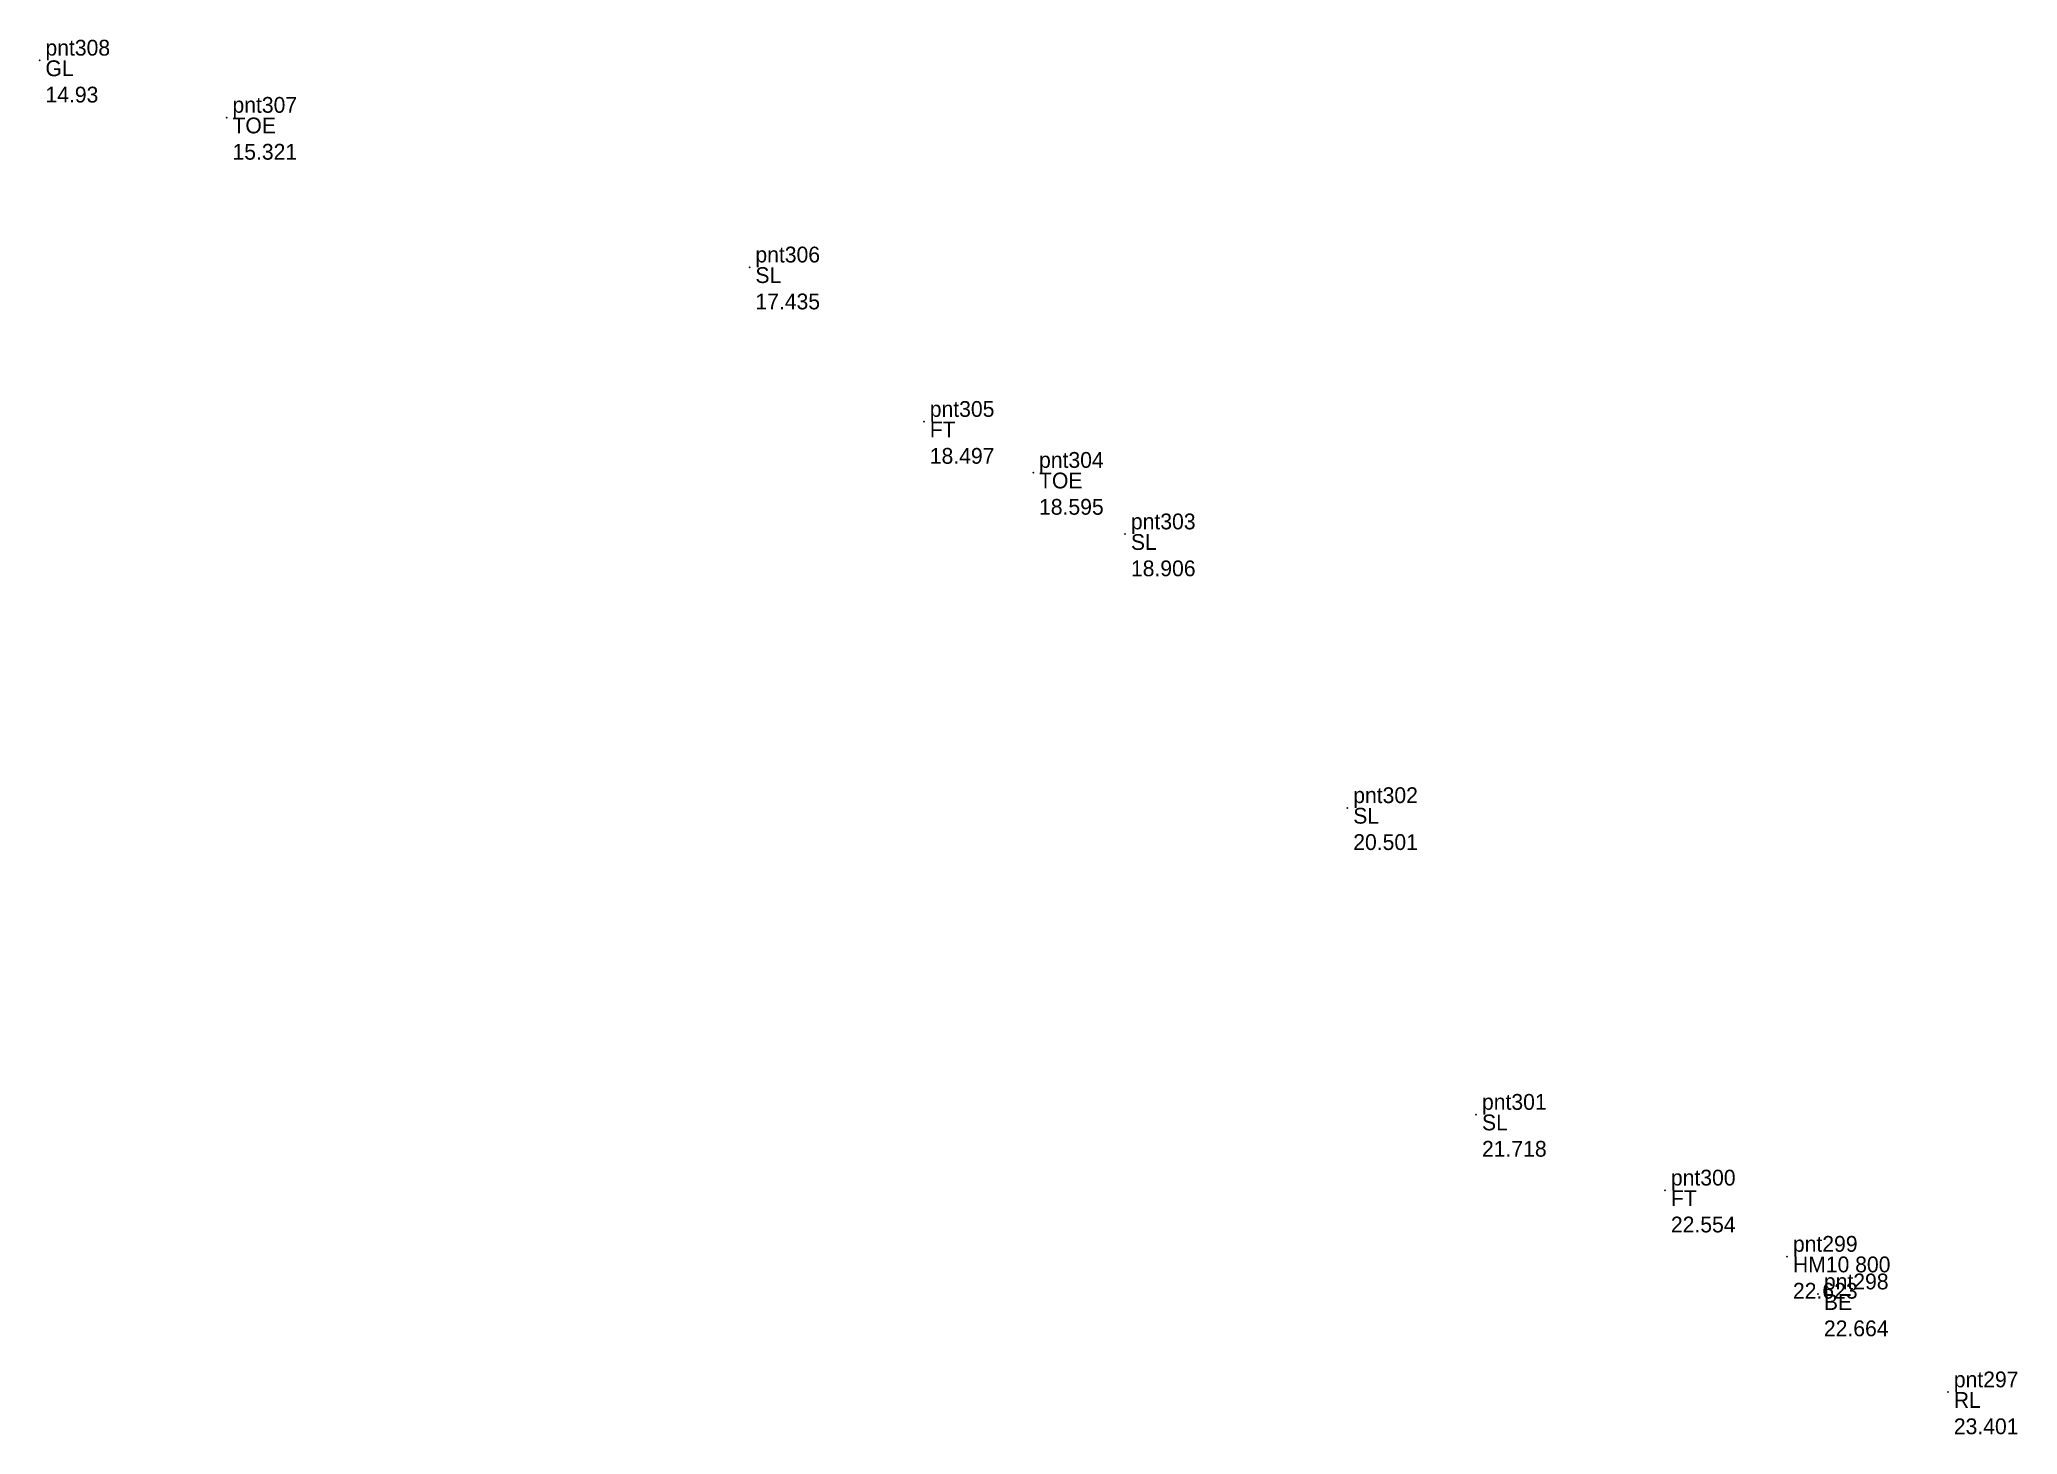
# Model space of a CAD drawing. Header units: metres. Extents: x 169978 to 830021, y 964681 to 1014880.
# Drawn here: x 179027.64 to 179046.42, y 981758.37 to 981771.61 of the extents above; entities that cross this region are included whole.
import ezdxf

# ---------------------------------------------------------------- set-up
doc = ezdxf.new("R2010")
doc.units = ezdxf.units.M

msp = doc.modelspace()

# ---------------------------------------------------------------- texts
at = {"layer": 'TN TO MDU CS L.H.S CH 10-800 TO 14-600_Code', "char_height": 0.15, "attachment_point": 1}
for s, insert, width in [(' GL', (179027.644, 981771.417, 14.93), 0.45), (' TOE', (179029.419, 981770.874, 15.321), 0.6), (' SL', (179034.382, 981769.453, 17.435), 0.45), (' FT', (179036.037, 981767.987, 18.497), 0.45), (' TOE', (179037.074, 981767.503, 18.595), 0.6), (' SL', (179037.946, 981766.919, 18.906), 0.45), (' SL', (179040.056, 981764.32, 20.501), 0.45), (' SL', (179041.278, 981761.408, 21.718), 0.45), (' FT', (179043.071, 981760.689, 22.554), 0.45), (' HM10 800', (179044.229, 981760.06, 22.623), 1.35), (' BE', (179044.523, 981759.703, 22.664), 0.45), (' RL', (179045.756, 981758.773, 23.401), 0.45)]:
    msp.add_mtext(s, dxfattribs=dict(at, insert=insert, width=width))
at = {"layer": 'TN TO MDU CS L.H.S CH 10-800 TO 14-600_Height', "char_height": 0.15, "attachment_point": 1}
for s, insert, width in [('\\P 14.93', (179027.644, 981771.417, 14.93), 0.96), ('\\P 15.321', (179029.419, 981770.874, 15.321), 1.08), ('\\P 17.435', (179034.382, 981769.453, 17.435), 1.08), ('\\P 18.497', (179036.037, 981767.987, 18.497), 1.08), ('\\P 18.595', (179037.074, 981767.503, 18.595), 1.08), ('\\P 18.906', (179037.946, 981766.919, 18.906), 1.08), ('\\P 20.501', (179040.056, 981764.32, 20.501), 1.08), ('\\P 21.718', (179041.278, 981761.408, 21.718), 1.08), ('\\P 22.554', (179043.071, 981760.689, 22.554), 1.08), ('\\P 22.623', (179044.229, 981760.06, 22.623), 1.08), ('\\P 22.664', (179044.523, 981759.703, 22.664), 1.08), ('\\P 23.401', (179045.756, 981758.773, 23.401), 1.08)]:
    msp.add_mtext(s, dxfattribs=dict(at, insert=insert, width=width))
at = {"layer": 'TN TO MDU CS L.H.S CH 10-800 TO 14-600_Name', "char_height": 0.15, "width": 1.05, "attachment_point": 7}
for s, insert in [(' pnt308', (179027.644, 981771.417, 14.93)), (' pnt307', (179029.419, 981770.874, 15.321)), (' pnt306', (179034.382, 981769.453, 17.435)), (' pnt305', (179036.037, 981767.987, 18.497)), (' pnt304', (179037.074, 981767.503, 18.595)), (' pnt303', (179037.946, 981766.919, 18.906)), (' pnt302', (179040.056, 981764.32, 20.501)), (' pnt301', (179041.278, 981761.408, 21.718)), (' pnt300', (179043.071, 981760.689, 22.554)), (' pnt299', (179044.229, 981760.06, 22.623)), (' pnt298', (179044.523, 981759.703, 22.664)), (' pnt297', (179045.756, 981758.773, 23.401))]:
    msp.add_mtext(s, dxfattribs=dict(at, insert=insert))

# ---------------------------------------------------------------- linework, layer by layer
at = {"layer": 'TN TO MDU CS L.H.S CH 10-800 TO 14-600_Survey'}
for p in [(179027.644, 981771.417, 14.93), (179029.419, 981770.874, 15.321), (179034.382, 981769.453, 17.435), (179036.037, 981767.987, 18.497), (179037.074, 981767.503, 18.595), (179037.946, 981766.919, 18.906), (179040.056, 981764.32, 20.501), (179041.278, 981761.408, 21.718), (179043.071, 981760.689, 22.554), (179044.229, 981760.06, 22.623), (179044.523, 981759.703, 22.664), (179045.756, 981758.773, 23.401)]:
    msp.add_point(p, dxfattribs=at)

msp.set_redraw_order([(e.dxf.handle, doc.entitydb.next_handle()) for e in msp.query("TEXT MTEXT ATTDEF DIMENSION ARC_DIMENSION")])  # texts and dimensions are drawn at this point

doc.saveas('drawing.dxf')
